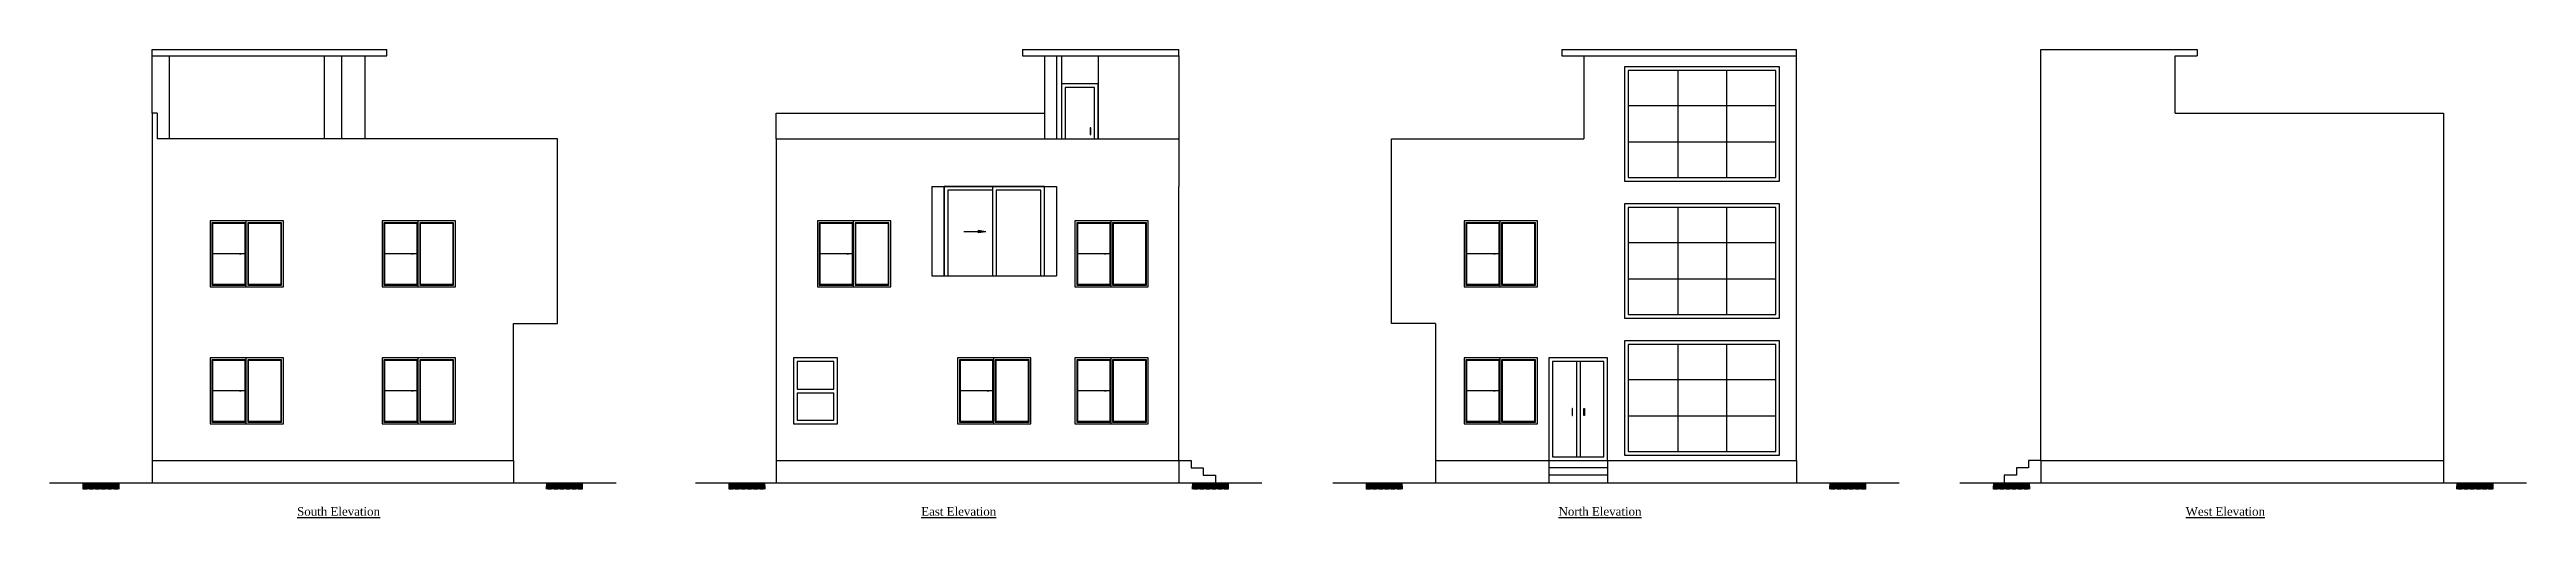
# Model space of a CAD drawing. Header units: inches. Extents: x 115570 to 265311, y 61168 to 314550.
# Drawn here: x 146313 to 148339, y 71386 to 71768 of the extents above; entities that cross this region are included whole.
import ezdxf

# ---------------------------------------------------------------- set-up
doc = ezdxf.new("R2010")
doc.units = ezdxf.units.IN
doc.header["$MEASUREMENT"] = 0
doc.layers.get('0').update_dxf_attribs({"lineweight": 25})
doc.layers.add('0 wall', color=7, linetype='Continuous', lineweight=40)
doc.styles.add('Dims', font='arial.ttf')
doc.styles.get("Standard").update_dxf_attribs({"font": 'arial.ttf'})
doc.dimstyles.new('Arch 48', dxfattribs={"dimscale": 48, "dimtxt": 0.09375, "dimasz": 0.09375, "dimexe": 0.0625, "dimexo": 0.12, "dimgap": 0.023438, "dimtad": 1, "dimdec": 4, "dimzin": 3, "dimdsep": 46, "dimlunit": 4, "dimtxsty": 'Dims', "dimblk": 'ARCHTICK', "dimcen": 0.09, "dimadec": 0, "dimazin": 0, "dimtfac": 1, "dimtdec": 4, "dimtofl": 0, "dimtmove": 0, "dimatfit": 3, "dimfxl": 1, "dimfrac": 1, "dimtolj": 1, "dimtzin": 0, "dimarcsym": 0})
pattern_1 = [(0, (30849.2358, 34389.3053), (2.5, 2.5), [2.5, -2.5]), (0, (30849.2358, 34390.2428), (2.5, 2.5), [2.5, -2.5]), (0, (30849.2358, 34391.1803), (2.5, 2.5), [2.5, -2.5]), (90, (30849.5483, 34391.4928), (-2.5, 2.5), [2.5, -2.5]), (90, (30850.4858, 34391.4928), (-2.5, 2.5), [2.5, -2.5]), (90, (30851.4233, 34391.4928), (-2.5, 2.5), [2.5, -2.5])]
pattern_2 = [(0, (31370.706, 34389.3053), (2.5, 2.5), [2.5, -2.5]), (0, (31370.706, 34390.2428), (2.5, 2.5), [2.5, -2.5]), (0, (31370.706, 34391.1803), (2.5, 2.5), [2.5, -2.5]), (90, (31371.0186, 34391.4928), (-2.5, 2.5), [2.5, -2.5]), (90, (31371.956, 34391.4928), (-2.5, 2.5), [2.5, -2.5]), (90, (31372.8936, 34391.4928), (-2.5, 2.5), [2.5, -2.5])]
pattern_3 = [(0, (31883.7939, 34389.3053), (2.5, 2.5), [2.5, -2.5]), (0, (31883.7939, 34390.2428), (2.5, 2.5), [2.5, -2.5]), (0, (31883.7939, 34391.1803), (2.5, 2.5), [2.5, -2.5]), (90, (31884.1064, 34391.4928), (-2.5, 2.5), [2.5, -2.5]), (90, (31885.0439, 34391.4928), (-2.5, 2.5), [2.5, -2.5]), (90, (31885.9814, 34391.4928), (-2.5, 2.5), [2.5, -2.5])]
pattern_4 = [(0, (30320.7866, 34389.3053), (2.5, 2.5), [2.5, -2.5]), (0, (30320.7866, 34390.2428), (2.5, 2.5), [2.5, -2.5]), (0, (30320.7866, 34391.1803), (2.5, 2.5), [2.5, -2.5]), (90, (30321.099, 34391.4928), (-2.5, 2.5), [2.5, -2.5]), (90, (30322.0366, 34391.4928), (-2.5, 2.5), [2.5, -2.5]), (90, (30322.974, 34391.4928), (-2.5, 2.5), [2.5, -2.5])]

msp = doc.modelspace()

# ---------------------------------------------------------------- texts
at = {"ltscale": 100, "transparency": 33554687, "char_height": 6, "attachment_point": 1}
for s, insert in [('{\\fTimes New Roman|b0|i0|c0|p18;\\H1.16667x;\\LSouth Elevation}', (146515.25, 71394.19)), ('{\\fTimes New Roman|b0|i0|c0|p18;\\H1.16667x;\\LEast Elevation}', (147025.87, 71394.19)), ('{\\fTimes New Roman|b0|i0|c0|p18;\\H1.16667x;\\LNorth Elevation}', (147547.34, 71394.19)), ('{\\fTimes New Roman|b0|i0|c0|p18;\\H1.16667x;\\LWest Elevation}', (148060.42, 71394.19))]:
    msp.add_mtext_dynamic_manual_height_columns(s, width=234.2886, gutter_width=148.67, heights=[31.46], dxfattribs=dict(at, insert=insert))

# ---------------------------------------------------------------- blocks, each defined once
blk = doc.blocks.new('_ArchTick')
at = {"color": 0, "linetype": 'ByBlock', "const_width": 0.15}
blk.add_lwpolyline([(-0.5, -0.5), (0.5, 0.5)], dxfattribs=at)
blk = doc.blocks.new('*U115')
at = {"linetype": 'ByBlock'}
blk.add_line((-0.75, 0), (-0.75, -54), dxfattribs=at)
for points in [[(30, 0), (-30, 0), (-30, -54), (30, -54), (30, 0)], [(-0.75, -1.5), (-28.5, -1.5), (-28.5, -52.5), (-0.75, -52.5), (-0.75, -1.5)], [(28.5, -1.5), (0.75, -1.5), (0.75, -52.5), (28.5, -52.5), (28.5, -1.5)]]:
    blk.add_lwpolyline(points, dxfattribs=at)
at = {"linetype": 'ByBlock', "lineweight": 5}
for points in [[(-1.5, -2.25), (-27.75, -2.25), (-27.75, -51.75), (-1.5, -51.75), (-1.5, -2.25)], [(27.75, -2.25), (1.5, -2.25), (1.5, -51.75), (27.75, -51.75), (27.75, -2.25)]]:
    blk.add_lwpolyline(points, dxfattribs=at)
at = {"linetype": 'ByBlock', "lineweight": -3}
blk.add_leader([(-1.5, -27), (-27.75, -27)], dimstyle='Arch 48', override={"dimgap": 0.023438, "dimtad": 0}, dxfattribs=at)

# ---------------------------------------------------------------- hatches: boundary and pattern name
at = {"layer": '0 wall', "transparency": 33554610}
h = msp.add_hatch(color=6, dxfattribs=at)
h.dxf.hatch_style = 1
h.paths.add_polyline_path([(147072.48, 71620.37), (147078.72, 71619.35), (147072.48, 71618.33)])
at = {"layer": '0 wall', "transparency": 33554559}
h = msp.add_hatch(dxfattribs=at)
h.set_pattern_fill('EARTH', color=256, scale=10)
h.set_pattern_definition(pattern_4)
h.paths.add_polyline_path([(146339.77, 71414.19), (146369.84, 71414.19), (146369.84, 71408.7), (146339.77, 71408.7)])
h = msp.add_hatch(dxfattribs=at)
h.set_pattern_fill('EARTH', color=256, scale=10)
h.set_pattern_definition(pattern_4)
h.paths.add_polyline_path([(146749.16, 71414.19), (146719.09, 71414.19), (146719.09, 71408.7), (146749.16, 71408.7)])
h = msp.add_hatch(dxfattribs=at)
h.set_pattern_fill('EARTH', color=256, scale=10)
h.set_pattern_definition(pattern_1)
h.paths.add_polyline_path([(146868.22, 71414.19), (146898.29, 71414.19), (146898.29, 71408.7), (146868.22, 71408.7)])
h = msp.add_hatch(dxfattribs=at)
h.set_pattern_fill('EARTH', color=256, scale=10)
h.set_pattern_definition(pattern_1)
h.paths.add_polyline_path([(147277.61, 71414.19), (147247.54, 71414.19), (147247.54, 71408.7), (147277.61, 71408.7)])
h = msp.add_hatch(dxfattribs=at)
h.set_pattern_fill('EARTH', color=256, scale=10)
h.set_pattern_definition(pattern_2)
h.paths.add_polyline_path([(147389.69, 71414.19), (147419.76, 71414.19), (147419.76, 71408.7), (147389.69, 71408.7)])
h = msp.add_hatch(dxfattribs=at)
h.set_pattern_fill('EARTH', color=256, scale=10)
h.set_pattern_definition(pattern_2)
h.paths.add_polyline_path([(147799.08, 71414.19), (147769.01, 71414.19), (147769.01, 71408.7), (147799.08, 71408.7)])
h = msp.add_hatch(dxfattribs=at)
h.set_pattern_fill('EARTH', color=256, scale=10)
h.set_pattern_definition(pattern_3)
h.paths.add_polyline_path([(147902.78, 71414.19), (147932.85, 71414.19), (147932.85, 71408.7), (147902.78, 71408.7)])
h = msp.add_hatch(dxfattribs=at)
h.set_pattern_fill('EARTH', color=256, scale=10)
h.set_pattern_definition(pattern_3)
h.paths.add_polyline_path([(148312.17, 71414.19), (148282.1, 71414.19), (148282.1, 71408.7), (148312.17, 71408.7)])

# ---------------------------------------------------------------- linework, layer by layer
at = {"color": 2, "transparency": 33554636}
for p, q in [((146396.72, 71768.19), (146588.72, 71768.19)), ((146396.72, 71763.19), (146396.72, 71768.19)), ((146396.72, 71763.19), (146588.72, 71763.19)), ((146588.72, 71763.19), (146588.72, 71768.19))]:
    msp.add_line(p, q, dxfattribs=at)
at = {"color": 1, "transparency": 33554610}
for p, q in [((146396.72, 71716.19), (146396.72, 71763.19)), ((146410.72, 71763.19), (146410.72, 71695.19)), ((146537.47, 71763.19), (146537.47, 71695.19)), ((146551.47, 71763.19), (146551.47, 71695.19))]:
    msp.add_line(p, q, dxfattribs=at)
at = {"color": 3, "transparency": 33554559}
msp.add_line((146570.72, 71763.19), (146570.72, 71695.19), dxfattribs=at)
at = {"color": 3, "transparency": 33554585}
for p, q in [((147108.67, 71768.19), (147236.67, 71768.19)), ((147108.67, 71768.19), (147108.67, 71763.19)), ((147108.67, 71763.19), (147236.67, 71763.19)), ((147236.67, 71763.19), (147236.67, 71768.19))]:
    msp.add_line(p, q, dxfattribs=at)
at = {"color": 2, "transparency": 33554534}
msp.add_line((147126.67, 71763.19), (147126.67, 71695.19), dxfattribs=at)
at = {"color": 1, "transparency": 33554559}
for p, q in [((147136.67, 71763.19), (147136.67, 71695.19)), ((147140.67, 71763.19), (147140.67, 71695.19)), ((147170.67, 71763.19), (147170.67, 71695.19)), ((147236.67, 71763.19), (147236.67, 71695.19))]:
    msp.add_line(p, q, dxfattribs=at)
at = {"color": 1}
for p, q in [((147550.13, 71768.19), (147742.13, 71768.19)), ((147550.13, 71768.19), (147550.13, 71763.19)), ((147550.13, 71763.19), (147742.13, 71763.19)), ((147742.13, 71763.19), (147742.13, 71768.19))]:
    msp.add_line(p, q, dxfattribs=at)
for p, q in [((147568.13, 71763.19), (147568.13, 71695.19)), ((147742.13, 71432.19), (147742.13, 71763.19)), ((147941.89, 71432.19), (147941.89, 71768.19)), ((147941.89, 71768.19), (148051.89, 71768.19)), ((148051.89, 71768.19), (148069.89, 71768.19)), ((148051.89, 71716.19), (148051.89, 71763.19)), ((148051.89, 71763.19), (148069.89, 71763.19)), ((148069.89, 71768.19), (148069.89, 71763.19)), ((146396.72, 71716.19), (146396.72, 71432.19)), ((146400.72, 71716.19), (146396.72, 71716.19)), ((146400.72, 71716.19), (146400.72, 71695.19)), ((148051.89, 71716.19), (148271.23, 71716.19)), ((148271.23, 71716.19), (148271.23, 71432.19)), ((146728.22, 71695.19), (146400.72, 71695.19)), ((146728.22, 71544.19), (146728.22, 71695.19)), ((146907.33, 71695.19), (146907.33, 71656.19)), ((146907.33, 71695.19), (147236.67, 71695.19)), ((147236.67, 71695.19), (147236.67, 71656.19)), ((147410.63, 71544.19), (147410.63, 71695.19)), ((147410.63, 71695.19), (147568.13, 71695.19)), ((146907.33, 71656.19), (146907.33, 71544.19)), ((147034.66, 71656.19), (147136.67, 71656.19)), ((147034.66, 71656.19), (147034.66, 71583.19)), ((147044.67, 71583.19), (147044.67, 71656.19)), ((147126.67, 71583.19), (147126.67, 71656.19)), ((147136.67, 71656.19), (147136.67, 71583.19)), ((147236.67, 71544.19), (147236.67, 71656.19)), ((147034.66, 71583.19), (147136.67, 71583.19)), ((146692.21, 71432.19), (146692.21, 71544.19)), ((146692.21, 71544.19), (146728.22, 71544.19)), ((146907.33, 71544.19), (146907.33, 71432.19)), ((147236.67, 71432.19), (147236.67, 71544.19)), ((147446.64, 71544.19), (147410.63, 71544.19)), ((147446.64, 71544.19), (147446.64, 71432.19)), ((147561.88, 71513.19), (147561.88, 71435.19)), ((147564.88, 71513.19), (147564.88, 71435.19)), ((146924.33, 71490.69), (146954.33, 71490.69)), ((146924.33, 71487.69), (146954.33, 71487.69)), ((146312.72, 71414.19), (146776.21, 71414.19)), ((146396.72, 71432.19), (146692.21, 71432.19)), ((146396.72, 71432.19), (146396.72, 71414.19)), ((146692.21, 71432.19), (146692.21, 71414.19)), ((146841.17, 71414.19), (147304.66, 71414.19)), ((146907.33, 71432.19), (147236.67, 71432.19)), ((146907.33, 71432.19), (146907.33, 71414.19)), ((147236.67, 71432.19), (147236.67, 71414.19)), ((147362.64, 71414.19), (147826.13, 71414.19)), ((147446.64, 71432.19), (147742.13, 71432.19)), ((147446.64, 71432.19), (147446.64, 71414.19)), ((147539.38, 71432.19), (147539.38, 71414.19)), ((147587.38, 71426.19), (147539.38, 71426.19)), ((147587.38, 71420.19), (147539.38, 71420.19)), ((147587.38, 71432.19), (147587.38, 71414.19)), ((147742.13, 71432.19), (147742.13, 71414.19)), ((147875.72, 71414.19), (148339.22, 71414.19)), ((147941.89, 71432.19), (147941.89, 71414.19)), ((147941.89, 71432.19), (148271.23, 71432.19)), ((148271.23, 71432.19), (148271.23, 71414.19))]:
    msp.add_line(p, q)
at = {"color": 6}
for p, q in [((147725.13, 71751.19), (147604.38, 71751.19)), ((147604.38, 71751.19), (147604.38, 71663.69)), ((147645.13, 71663.69), (147645.13, 71751.19)), ((147685.13, 71663.69), (147685.13, 71751.19)), ((147725.13, 71663.69), (147725.13, 71751.19)), ((147725.13, 71722.19), (147604.38, 71722.19)), ((147604.38, 71692.69), (147725.13, 71692.69)), ((147604.38, 71663.69), (147725.13, 71663.69)), ((147725.13, 71639.19), (147604.38, 71639.19)), ((147604.38, 71639.19), (147604.38, 71551.69)), ((147645.13, 71551.69), (147645.13, 71639.19)), ((147685.13, 71551.69), (147685.13, 71639.19)), ((147725.13, 71551.69), (147725.13, 71639.19)), ((147725.13, 71610.19), (147604.38, 71610.19)), ((147604.38, 71580.69), (147725.13, 71580.69)), ((147604.38, 71551.69), (147725.13, 71551.69)), ((147725.13, 71527.19), (147604.38, 71527.19)), ((147604.38, 71527.19), (147604.38, 71439.69)), ((147645.13, 71439.69), (147645.13, 71527.19)), ((147685.13, 71439.69), (147685.13, 71527.19)), ((147725.13, 71439.69), (147725.13, 71527.19)), ((147725.13, 71498.19), (147604.38, 71498.19)), ((147604.38, 71468.69), (147725.13, 71468.69)), ((147604.38, 71439.69), (147725.13, 71439.69))]:
    msp.add_line(p, q, dxfattribs=at)
at = {"transparency": 33554483}
for p, q in [((146907.33, 71695.19), (146907.33, 71716.19)), ((146907.33, 71716.19), (147126.67, 71716.19))]:
    msp.add_line(p, q, dxfattribs=at)
at = {"color": 6, "transparency": 33554610}
for p, q in [((147084.17, 71656.19), (147084.17, 71583.19)), ((147087.17, 71653.19), (147087.17, 71583.19)), ((147072.48, 71619.35), (147060.78, 71619.35)), ((147078.72, 71619.35), (147072.48, 71620.37)), ((147072.48, 71620.37), (147072.48, 71618.33)), ((147078.72, 71619.35), (147072.48, 71618.33))]:
    msp.add_line(p, q, dxfattribs=at)
at = {"color": 5, "transparency": 33554559}
for points in [[(147170.67, 71695.19), (147170.67, 71740.19), (147140.67, 71740.19), (147140.67, 71695.19)], [(147167.67, 71695.19), (147167.67, 71737.19), (147143.67, 71737.19), (147143.67, 71695.19)]]:
    msp.add_lwpolyline(points, dxfattribs=at)
at = {"color": 6}
for points in [[(147601.38, 71660.69), (147728.13, 71660.69), (147728.13, 71754.19), (147601.38, 71754.19)], [(147601.38, 71548.69), (147728.13, 71548.69), (147728.13, 71642.19), (147601.38, 71642.19)], [(147601.38, 71436.69), (147728.13, 71436.69), (147728.13, 71530.19), (147601.38, 71530.19)]]:
    msp.add_lwpolyline(points, close=True, dxfattribs=at)
at = {"color": 5, "transparency": 33554559}
msp.add_lwpolyline([(147164.56, 71704.27), (147164.13, 71704.27), (147164.13, 71698.79), (147164.56, 71698.79)], close=True, dxfattribs=at)
at = {"color": 6, "transparency": 33554610}
for points in [[(147126.67, 71583.19), (147126.67, 71656.19), (147044.67, 71656.19), (147044.67, 71583.19)], [(147084.17, 71653.19), (147047.67, 71653.19), (147047.67, 71583.19)], [(147123.67, 71583.19), (147123.67, 71653.19), (147087.17, 71653.19)]]:
    msp.add_lwpolyline(points, dxfattribs=at)
for points in [[(146921.33, 71462.19), (146957.33, 71462.19), (146957.33, 71516.19), (146921.33, 71516.19)], [(147587.38, 71516.19), (147539.38, 71516.19), (147539.38, 71432.19), (147587.38, 71432.19)], [(147584.38, 71513.19), (147542.38, 71513.19), (147542.38, 71435.19), (147584.38, 71435.19)], [(147558.77, 71474.69), (147558.34, 71474.69), (147558.34, 71469.21), (147558.77, 71469.21)], [(147568, 71474.69), (147568.43, 71474.69), (147568.43, 71469.21), (147568, 71469.21)]]:
    msp.add_lwpolyline(points, close=True)
for points in [[(146954.33, 71490.69), (146954.33, 71513.19), (146924.33, 71513.19), (146924.33, 71490.69)], [(146924.33, 71487.69), (146924.33, 71465.19), (146954.33, 71465.19), (146954.33, 71487.69)]]:
    msp.add_lwpolyline(points)
at = {"transparency": 33554559}
for points in [[(147236.67, 71432.19), (147246.67, 71432.19), (147246.67, 71426.19), (147256.67, 71426.19), (147256.67, 71420.19), (147266.67, 71420.19), (147266.67, 71414.19)], [(147941.89, 71432.19), (147931.89, 71432.19), (147931.89, 71426.19), (147921.89, 71426.19), (147921.89, 71420.19), (147911.89, 71420.19), (147911.89, 71414.19)]]:
    msp.add_lwpolyline(points, dxfattribs=at)

# ---------------------------------------------------------------- block references
for p in [(146474.09, 71628.19), (146614.84, 71628.19), (146971, 71628.19), (147181.67, 71628.19), (147500.01, 71628.19), (146474.09, 71516.19), (146614.84, 71516.19), (147085.66, 71516.19), (147181.67, 71516.19), (147500.01, 71516.19)]:
    msp.add_blockref('*U115', p)

msp.set_redraw_order([(e.dxf.handle, doc.entitydb.next_handle()) for e in msp.query("TEXT MTEXT ATTDEF DIMENSION ARC_DIMENSION")])  # texts and dimensions are drawn at this point

doc.saveas('drawing.dxf')
